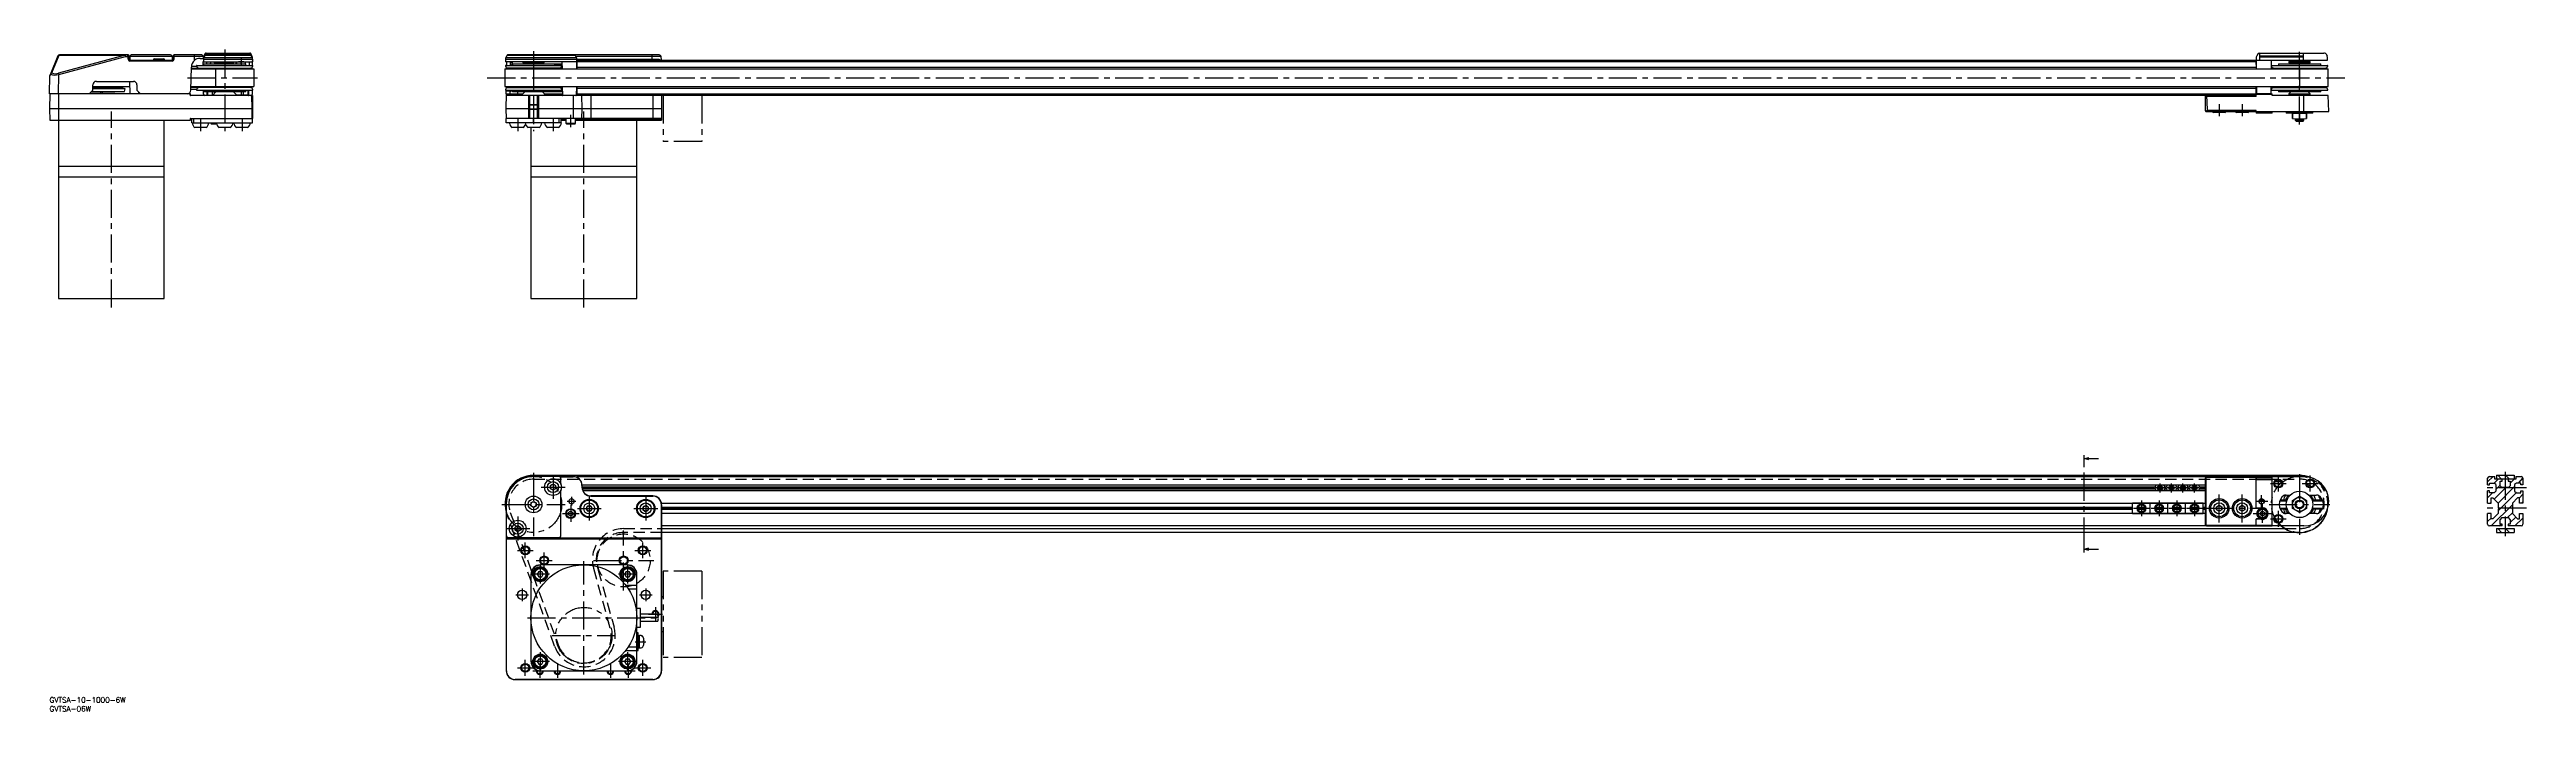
# Model space of a CAD drawing. Extents: x 0 to 1403, y -8 to 367.
import ezdxf

# ---------------------------------------------------------------- set-up
doc = ezdxf.new("R2010")
doc.units = 0
doc.header["$LTSCALE"] = 0.5
for name, pattern in [('CENTER', [50.8, 31.75, -6.35, 6.35, -6.35]), ('DASHED', [19.05, 12.7, -6.35]), ('PHANTOM', [63.5, 31.75, -6.35, 6.35, -6.35, 6.35, -6.35])]:
    doc.linetypes.add(name, pattern=pattern)
for name, color, linetype in [('MSM_CENTER', 1, 'CENTER'), ('MSM_CONTINUOUS', 7, 'CONTINUOUS'), ('MSM_DASHED', 4, 'DASHED'), ('MSM_IMAGINARY', 6, 'PHANTOM'), ('MSM_NARROW', 5, 'CONTINUOUS'), ('MSM_PART_NUMBER', 7, 'CONTINUOUS')]:
    doc.layers.add(name, color=color, linetype=linetype)
doc.styles.get("Standard").update_dxf_attribs({"font": 'txt.shx', "height": 3, "bigfont": 'bigfont.shx'})

# ---------------------------------------------------------------- blocks, each defined once
blk = doc.blocks.new('*U3')
at = {"layer": 'MSM_PART_NUMBER'}
blk.add_text('GVTSA-10-1000-6W', height=3, dxfattribs=at).set_placement((0, -3))
blk = doc.blocks.new('*U4')
at = {"layer": 'MSM_PART_NUMBER'}
blk.add_text('GVTSA-06W', height=3, dxfattribs=at).set_placement((0, -8))

msp = doc.modelspace()

# ---------------------------------------------------------------- linework, layer by layer
at = {"layer": 'MSM_CENTER'}
for p, q in [((99.2, 366.7), (99.2, 320.5)), ((274.1, 365.7), (274.1, 320.5)), ((1274.1, 324.2), (1274.1, 366.7)), ((78.2, 350.7), (117.7, 350.7)), ((108.5, 362), (108.5, 357.6)), ((247.9, 350.7), (1299.8, 350.7)), ((35, 220.7), (35, 331.7)), ((85.5, 327.2), (85.5, 320.5)), ((109, 327.2), (109, 320.5)), ((265.1, 327.2), (265.1, 320.5)), ((285.1, 327.2), (285.1, 320.5)), ((295.1, 322.7), (295.1, 329.7)), ((302.6, 220.7), (302.6, 331.7)), ((1228.6, 335.7), (1228.6, 329)), ((1241.6, 335.7), (1241.6, 329)), ((274.1, 127.1), (274.1, 91.3)), ((1152.2, 85.9), (1152.2, 133.1)), ((1274.1, 126.4), (1274.1, 92)), ((1390.6, 127.7), (1390.6, 91.3)), ((278.4, 119), (291.9, 119)), ((285.1, 125.8), (285.1, 112.3)), ((295.6, 113.5), (295.6, 108.5)), ((305.6, 113.6), (305.6, 100.1)), ((337.6, 113.6), (337.6, 100.1)), ((1197.6, 118.5), (1192.6, 118.5)), ((1195.1, 116), (1195.1, 121)), ((1204.1, 118.5), (1199.1, 118.5)), ((1201.6, 116), (1201.6, 121)), ((1210.6, 118.5), (1205.6, 118.5)), ((1208.1, 116), (1208.1, 121)), ((1217.1, 118.5), (1212.1, 118.5)), ((1214.6, 116), (1214.6, 121)), ((1228.6, 99), (1228.6, 115)), ((1241.6, 99), (1241.6, 115)), ((1252.6, 107.5), (1252.6, 114.5)), ((1257.6, 121), (1266.6, 121)), ((1262.1, 116.5), (1262.1, 125.5)), ((1275.6, 121), (1284.6, 121)), ((1280.1, 116.5), (1280.1, 125.5)), ((1402.6, 118.5), (1378.6, 118.5)), ((256.2, 109.2), (292, 109.2)), ((265.1, 102.3), (265.1, 88.8)), ((290.4, 104), (299.9, 104)), ((293.1, 111), (298.1, 111)), ((295.1, 108.8), (295.1, 99.3)), ((298.9, 106.9), (312.4, 106.9)), ((330.9, 106.9), (344.4, 106.9)), ((1180.1, 107), (1189.1, 107)), ((1184.6, 111.5), (1184.6, 102.5)), ((1190.1, 107), (1199.1, 107)), ((1194.6, 111.5), (1194.6, 102.5)), ((1200.1, 107), (1209.1, 107)), ((1204.6, 111.5), (1204.6, 102.5)), ((1210.1, 107), (1219.1, 107)), ((1214.6, 111.5), (1214.6, 102.5)), ((1220.6, 107), (1249.6, 107)), ((1247.9, 104), (1258.4, 104)), ((1249.1, 111), (1256.1, 111)), ((1253.1, 98.7), (1253.1, 109.3)), ((1256.9, 109.2), (1291.3, 109.2)), ((1257.6, 101), (1266.6, 101)), ((1262.1, 96.5), (1262.1, 105.5)), ((1402.6, 107), (1378.6, 107)), ((258.4, 95.5), (271.9, 95.5)), ((269.4, 78.7), (269.4, 87.7)), ((325.1, 60.5), (325.1, 94.5)), ((335.9, 78.7), (335.9, 87.7)), ((264.9, 83.2), (273.9, 83.2)), ((275.6, 77.5), (284.6, 77.5)), ((277.9, 75), (277.9, 64.5)), ((280.1, 73), (280.1, 82)), ((302.6, 13), (302.6, 77)), ((308.1, 77.5), (342.1, 77.5)), ((327.3, 75), (327.3, 64.5)), ((331.4, 83.2), (340.4, 83.2)), ((264, 58), (271.2, 58)), ((267.6, 61.6), (267.6, 54.4)), ((283.1, 69.7), (272.6, 69.7)), ((332.6, 69.7), (322.1, 69.7)), ((334, 58), (341.2, 58)), ((337.6, 61.6), (337.6, 54.4)), ((270.6, 45), (346.6, 45)), ((339.1, 47), (347.1, 47)), ((343.1, 51), (343.1, 43)), ((284.7, 35), (320.5, 35)), ((331.6, 31.5), (337.7, 31.5)), ((264.9, 16.7), (273.9, 16.7)), ((269.4, 12.2), (269.4, 21.2)), ((283.1, 20.2), (272.6, 20.2)), ((273.6, 15), (281.6, 15)), ((277.6, 19), (277.6, 11)), ((277.9, 25.5), (277.9, 15)), ((283.6, 15), (291.6, 15)), ((287.6, 19), (287.6, 11)), ((313.6, 15), (321.6, 15)), ((317.6, 19), (317.6, 11)), ((332.6, 20.2), (322.1, 20.2)), ((323.6, 15), (331.6, 15)), ((327.3, 25.5), (327.3, 15)), ((327.6, 19), (327.6, 11)), ((331.4, 16.7), (340.4, 16.7)), ((335.9, 12.2), (335.9, 21.2))]:
    msp.add_line(p, q, dxfattribs=at)
at = {"layer": 'MSM_CONTINUOUS'}
for p, q in [((88.7, 364.7), (113.5, 364.7)), ((89.1, 363.7), (89.1, 364.7)), ((112.9, 364.7), (112.9, 363.7)), ((1251.6, 364.7), (1250.7, 364.5)), ((1251.6, 363.2), (1251.6, 364.7)), ((1251.6, 364.7), (1287.9, 364.7)), ((1276.1, 364.7), (1276.1, 360.7)), ((0, 341.7), (0.2, 351.9)), ((0.6, 352.7), (0.2, 351.9)), ((0.2, 351.9), (0.3, 352.3)), ((4.7, 363.1), (0.3, 352.3)), ((1.3, 353.5), (5.4, 363.6)), ((42.9, 363.6), (5, 353.4)), ((5, 353.4), (5.2, 352.5)), ((5, 341.7), (5.2, 352.5)), ((5.2, 352.5), (43.1, 362.7)), ((5.4, 363.6), (42.9, 363.6)), ((44.5, 363.7), (5.7, 363.7)), ((43.1, 363.7), (43.1, 362.7)), ((43.1, 362.7), (45, 362.7)), ((44.5, 361.2), (44.4, 363.7)), ((44.5, 361.2), (45, 361.2)), ((45, 361.2), (45, 363.2)), ((45.5, 362.7), (45.5, 360.7)), ((69.5, 362.7), (45.5, 362.7)), ((45.5, 360.7), (69.5, 360.7)), ((45.5, 360.7), (45.5, 360.2)), ((69.5, 360.2), (45.5, 360.2)), ((68.5, 363.7), (46.5, 363.7)), ((59, 361.2), (59, 361.3)), ((59.2, 361.5), (64.8, 361.5)), ((61.4, 360.2), (61.4, 360.2)), ((62.6, 360.2), (62.6, 360.2)), ((65, 361.2), (65, 361.3)), ((69.5, 362.7), (69.5, 360.7)), ((69.5, 360.7), (69.5, 360.2)), ((70, 361.2), (70, 363.2)), ((87, 362.7), (70, 362.7)), ((70.5, 361.2), (70, 361.2)), ((86, 363.7), (70.5, 363.7)), ((70.5, 361.2), (70.6, 363.7)), ((80, 343.7), (80.3, 356.8)), ((80.2, 355.7), (115.7, 355.7)), ((83.3, 357.2), (80.3, 357.2)), ((80.3, 356.2), (114.7, 356.2)), ((82, 360.5), (82, 363.7)), ((82.5, 355.7), (82.5, 356.2)), ((83.5, 357.7), (115, 357.7)), ((83.7, 356.2), (83.7, 355.7)), ((84.8, 356.2), (84.8, 355.7)), ((85.3, 361.7), (87, 361.7)), ((87, 362.7), (87, 361.7)), ((87, 357.7), (87, 359.7)), ((87.4, 362.3), (87.1, 362.3)), ((87.1, 361.3), (114.9, 361.3)), ((87.1, 361.3), (87.1, 359.7)), ((87.1, 359.7), (114.9, 359.7)), ((87.2, 358.7), (111.2, 358.7)), ((87.2, 358.7), (87.2, 357.7)), ((87.2, 356.2), (87.2, 355.7)), ((88.1, 364.5), (87.4, 363.2)), ((88.1, 363.5), (87.4, 362.2)), ((88, 363.2), (87.4, 363.2)), ((87.4, 362.2), (114.6, 362.2)), ((113.9, 364.5), (88.1, 364.5)), ((88.1, 363.5), (113.9, 363.5)), ((113.5, 363.7), (88.5, 363.7)), ((91.4, 359.5), (89, 359.5)), ((89, 358.7), (89, 359.5)), ((89.5, 359.7), (89.5, 359.5)), ((90.8, 356.2), (90.8, 355.7)), ((93.2, 359.7), (93.2, 359.2)), ((93.2, 359.2), (104.2, 359.2)), ((94, 358.7), (94, 359.2)), ((94, 355.7), (94, 345.7)), ((94.1, 358.7), (94.1, 359.2)), ((95.2, 359.1), (95.2, 358.8)), ((96.2, 359.1), (95.2, 359.1)), ((96.2, 359.2), (96.2, 359.1)), ((103.2, 359.1), (97.5, 359.1)), ((102.2, 359.1), (102.2, 359.2)), ((103.7, 359.7), (103.7, 359.2)), ((104.1, 359.7), (104.1, 359.2)), ((104.2, 359.1), (104.2, 359.2)), ((110.4, 359.6), (105.7, 359.6)), ((105.7, 358.7), (105.7, 359.6)), ((105.8, 359.6), (105.8, 358.7)), ((106.2, 355.7), (106.2, 356.2)), ((106.8, 359.7), (106.8, 359.6)), ((107, 359.7), (107, 359.6)), ((107, 359.7), (107, 359.7)), ((110, 359.7), (107, 359.7)), ((108.5, 358.7), (108.5, 359.6)), ((110, 359.6), (110, 359.7)), ((110, 359.7), (110, 359.7)), ((110, 355.7), (110, 356.2)), ((110.2, 359.6), (110.2, 359.7)), ((113, 359.5), (110.6, 359.5)), ((111.2, 357.7), (111.2, 358.7)), ((112.5, 359.7), (112.5, 359.5)), ((112.9, 355.7), (112.9, 356.2)), ((113, 359.5), (113, 357.7)), ((114.6, 363.2), (113.9, 364.5)), ((113.9, 363.5), (114.6, 362.2)), ((114.6, 363.2), (114, 363.2)), ((114.4, 355.7), (114.4, 356.2)), ((114.9, 362.3), (114.6, 362.3)), ((114.7, 355.7), (114.7, 356.2)), ((114.7, 355.7), (114.7, 356.2)), ((114.8, 356.7), (115, 356.7)), ((114.9, 360.7), (114.9, 362.3)), ((114.9, 361.3), (114.9, 359.7)), ((114.9, 360.7), (114.9, 360.7)), ((115, 357.7), (115, 359.7)), ((115, 356.7), (115, 357)), ((115.7, 355.7), (115.7, 345.7)), ((257.9, 355.7), (257.9, 345.7)), ((257.9, 355.7), (1290.3, 355.7)), ((258.2, 361.3), (258.2, 359.7)), ((258.2, 361.3), (298.6, 361.3)), ((1249.6, 359.7), (258.2, 359.7)), ((258.3, 357.7), (289.9, 357.7)), ((258.5, 362.2), (259.2, 363.5)), ((258.5, 362.2), (298.3, 362.2)), ((258.6, 356.2), (258.6, 355.7)), ((290.2, 356.2), (258.6, 356.2)), ((258.9, 357.7), (258.9, 359.7)), ((258.9, 356.2), (258.9, 356.4)), ((259.2, 363.5), (297.6, 363.5)), ((345.2, 363.7), (259.6, 363.7)), ((259.7, 356.2), (259.7, 355.7)), ((260.9, 359.7), (260.9, 357.7)), ((261.9, 358.2), (260.9, 357.7)), ((261.9, 359.7), (261.9, 358.2)), ((261.9, 359.7), (261.9, 358.2)), ((262.1, 358.2), (261.9, 358.2)), ((262.1, 358.7), (262.1, 357.7)), ((262.1, 358.7), (290.1, 358.7)), ((262.1, 356.2), (262.1, 355.7)), ((265.7, 356.2), (265.7, 355.7)), ((268.1, 359.7), (268.1, 359.2)), ((268.1, 359.2), (280.1, 359.2)), ((270.1, 359.7), (270.1, 359.2)), ((270.1, 359.1), (270.1, 358.7)), ((273.5, 359.1), (270.1, 359.1)), ((271.1, 359.2), (271.1, 359.1)), ((274.1, 355.7), (274.1, 345.7)), ((278.1, 359.1), (274.5, 359.1)), ((277.1, 359.1), (277.1, 359.2)), ((277.5, 359.7), (277.5, 359.2)), ((278.1, 358.7), (278.1, 359.1)), ((280.1, 359.2), (280.1, 359.7)), ((281.1, 355.7), (281.1, 356.2)), ((284.9, 355.7), (284.9, 356.2)), ((286.1, 357.7), (286.1, 358.7)), ((290.1, 358.4), (286.1, 358.4)), ((290.1, 358.2), (286.1, 358.2)), ((287.8, 355.7), (287.8, 356.2)), ((289.3, 355.7), (289.3, 356.2)), ((289.6, 355.7), (289.6, 356.2)), ((289.9, 356.9), (290.2, 356.9)), ((290.1, 359.5), (290.2, 355.7)), ((297.6, 363.5), (298.3, 362.2)), ((346.2, 362.7), (298, 362.7)), ((298.6, 359.7), (298.5, 355.7)), ((298.6, 359.7), (298.6, 361.3)), ((298.6, 361.2), (345, 361.2)), ((298.6, 360.7), (1290, 360.7)), ((298.6, 355.7), (298.6, 360.7)), ((298.6, 356.7), (1249.6, 356.7)), ((341.3, 361.2), (341.2, 363.7)), ((343.3, 361.2), (344.1, 360.7)), ((345, 361.2), (346.1, 360.7)), ((346.2, 362.7), (346.3, 360.7)), ((1249.9, 363.2), (1249.6, 362.3)), ((1249.6, 362.3), (1249.6, 362.3)), ((1249.6, 362.3), (1249.6, 360.7)), ((1249.6, 360.7), (1249.6, 360.7)), ((1249.6, 360.7), (1249.6, 360.7)), ((1249.6, 360.7), (1249.6, 355.7)), ((1258.1, 360.5), (1249.6, 360.5)), ((1249.7, 355.7), (1249.6, 360.5)), ((1250.6, 364.5), (1249.9, 363.2)), ((1249.9, 363.2), (1249.9, 363.2)), ((1250.1, 360.7), (1250.1, 360.5)), ((1276.1, 364.5), (1250.6, 364.5)), ((1251.6, 363.2), (1276.1, 363.2)), ((1251.6, 360.7), (1251.6, 363.2)), ((1276.1, 362.3), (1251.6, 362.3)), ((1257.6, 360.7), (1257.6, 360.5)), ((1258.1, 360.5), (1258, 355.7)), ((1258.3, 357.7), (1289.9, 357.7)), ((1258.6, 356.2), (1258.6, 355.7)), ((1258.6, 356.2), (1289.6, 356.2)), ((1259.2, 356.2), (1259.2, 355.7)), ((1261.2, 356.2), (1261.2, 355.7)), ((1262.1, 358.7), (1262.1, 357.7)), ((1262.1, 358.7), (1286.1, 358.7)), ((1264.4, 356.2), (1264.4, 355.7)), ((1268.1, 360), (1268.1, 359.2)), ((1268.1, 360), (1280.1, 360)), ((1268.1, 359.2), (1280.1, 359.2)), ((1268.5, 356.2), (1268.5, 355.7)), ((1269.1, 358.9), (1269.1, 358.8)), ((1270.1, 360.7), (1270.1, 360)), ((1270.1, 359.1), (1270.1, 358.7)), ((1274.7, 359.1), (1270.1, 359.1)), ((1274.1, 355.7), (1274.1, 345.7)), ((1278.1, 359.1), (1275.8, 359.1)), ((1278.1, 360), (1278.1, 360.7)), ((1278.1, 358.7), (1278.1, 359.1)), ((1279.7, 355.7), (1279.7, 356.2)), ((1280.1, 359.2), (1280.1, 360)), ((1283.8, 355.7), (1283.8, 356.2)), ((1286.1, 357.7), (1286.1, 358.7)), ((1287, 355.7), (1287, 356.2)), ((1289, 364.5), (1288.8, 364.5)), ((1289, 364.5), (1289.7, 363.2)), ((1289, 355.7), (1289, 356.2)), ((1289.6, 355.7), (1289.6, 356.2)), ((1290, 362.2), (1289.7, 363.2)), ((1290, 360.7), (1290, 362.2)), ((1290.3, 345.7), (1290.3, 355.7)), ((0.1, 341.7), (0, 333.2)), ((79.7, 341.7), (0, 341.7)), ((5, 341.7), (5, 326.7)), ((22.5, 341.7), (24.5, 343.7)), ((23.5, 342.7), (36.9, 342.7)), ((23.8, 343), (42.5, 343)), ((24.5, 343.7), (24.5, 346.7)), ((24.5, 345.7), (45.4, 345.7)), ((40.4, 345.2), (24.5, 345.2)), ((41.4, 344.9), (24.5, 344.9)), ((42.9, 344.5), (24.5, 344.5)), ((26.5, 348.7), (47.5, 348.7)), ((29, 341.7), (29, 342.7)), ((29.9, 341.7), (29.9, 342.7)), ((32.7, 345.2), (32.7, 345.7)), ((36.4, 345.2), (36.4, 345.7)), ((36.9, 342.7), (36.9, 343)), ((39, 345.2), (39, 345.7)), ((40.3, 345.2), (40.3, 345.7)), ((42.9, 344.5), (40.4, 345.2)), ((42.5, 343), (42.9, 344.5)), ((45.3, 348.7), (45.4, 341.7)), ((49.5, 346.7), (49.5, 343.7)), ((49.5, 343.7), (51.5, 341.7)), ((50.6, 341.7), (50.6, 342.6)), ((79.7, 340.9), (79.7, 341.7)), ((79.7, 340.9), (79.9, 340.9)), ((79.9, 340.9), (79.9, 341.5)), ((80, 344.2), (83.3, 344.2)), ((114.9, 340.7), (80, 340.7)), ((80.1, 345.7), (115.7, 345.7)), ((114.7, 345.2), (80.1, 345.2)), ((83.4, 343.7), (115, 343.7)), ((83.7, 345.7), (83.7, 345.2)), ((83.7, 345.7), (83.7, 345.2)), ((84.5, 345.2), (84.5, 345.2)), ((84.8, 345.7), (84.8, 345.2)), ((87, 343.7), (87, 341.7)), ((87.2, 345.7), (87.2, 345.2)), ((87.2, 343.7), (87.2, 342.7)), ((111.2, 342.7), (87.2, 342.7)), ((87.2, 341.1), (87.2, 340.7)), ((89.3, 340.9), (89.3, 342.7)), ((89.3, 340.9), (92.4, 340.9)), ((89.5, 342.7), (89.5, 340.7)), ((90.8, 345.7), (90.8, 345.2)), ((94.2, 342.7), (92.2, 340.7)), ((92.3, 340.9), (92.3, 342.7)), ((93.4, 341.9), (93.4, 342.7)), ((99.5, 325.2), (99.5, 340.7)), ((106.2, 340.7), (104.2, 342.7)), ((112.7, 340.9), (106, 340.9)), ((106.2, 345.2), (106.2, 345.7)), ((108.6, 342.7), (108.6, 340.9)), ((109.7, 342.7), (109.7, 340.7)), ((110, 345.2), (110, 345.7)), ((111.2, 342.7), (111.2, 343.7)), ((112.5, 340.7), (112.5, 343.7)), ((112.7, 343.7), (112.7, 340.9)), ((112.9, 345.2), (112.9, 345.7)), ((114.4, 345.2), (114.4, 345.7)), ((114.8, 333.2), (114.6, 340.7)), ((114.7, 345.2), (114.7, 345.7)), ((114.7, 345.2), (114.7, 345.7)), ((114.7, 340.7), (114.8, 333.2)), ((115, 344.7), (114.8, 344.7)), ((114.8, 340.7), (114.8, 341.1)), ((114.9, 340.7), (115, 333.2)), ((115, 344.4), (115, 344.7)), ((115, 341.7), (115, 343.7)), ((257.9, 345.7), (1290.3, 345.7)), ((258.3, 343.7), (289.9, 343.7)), ((258.6, 345.7), (258.6, 345.2)), ((258.6, 345.2), (290.4, 345.2)), ((258.6, 341.7), (258.6, 343.7)), ((260.6, 343.2), (258.6, 343.2)), ((258.6, 333.2), (258.7, 341.7)), ((258.6, 341.7), (268.1, 341.7)), ((258.7, 344.9), (258.7, 345.2)), ((258.7, 341.7), (258.9, 341.5)), ((258.7, 340.9), (258.9, 340.9)), ((1249.6, 340.7), (258.7, 340.7)), ((258.9, 340.9), (258.9, 341.5)), ((258.9, 341.5), (267.9, 341.5)), ((258.9, 340.9), (267.3, 340.9)), ((259.7, 345.7), (259.7, 345.2)), ((260.6, 343.7), (260.6, 341.7)), ((261.9, 343.2), (261.6, 343.2)), ((262.1, 345.7), (262.1, 345.2)), ((262.1, 343.7), (262.1, 342.7)), ((286.1, 342.7), (262.1, 342.7)), ((265, 342.7), (265, 341.7)), ((265.7, 345.7), (265.7, 345.2)), ((269.1, 342.7), (267.1, 340.7)), ((271.4, 327.7), (271.4, 340.7)), ((271.6, 327.7), (271.6, 340.7)), ((271.8, 340.7), (271.8, 327.7)), ((276.4, 327.7), (276.4, 340.7)), ((276.6, 340.7), (276.6, 327.7)), ((276.8, 340.7), (276.8, 327.7)), ((281.1, 340.7), (279.1, 342.7)), ((280.1, 341.7), (290.4, 341.7)), ((280.3, 341.5), (290.4, 341.5)), ((280.9, 340.9), (290.4, 340.9)), ((281.1, 345.2), (281.1, 345.7)), ((284.9, 345.2), (284.9, 345.7)), ((286.1, 342.7), (286.1, 343.7)), ((286.1, 343), (290.4, 343)), ((287.8, 345.2), (287.8, 345.7)), ((289.3, 345.2), (289.3, 345.7)), ((289.6, 345.2), (289.6, 345.7)), ((290.4, 344.5), (289.9, 344.5)), ((290.3, 345.7), (290.4, 340.9)), ((296.6, 340.7), (296.6, 327.7)), ((298.4, 345.7), (298.3, 340.9)), ((298.3, 341.7), (1258.6, 341.7)), ((298.6, 345.7), (298.6, 340.7)), ((1249.6, 344.7), (298.6, 344.7)), ((301.6, 333.2), (301.5, 340.7)), ((306.6, 340.7), (306.6, 327.7)), ((341.6, 340.7), (341.6, 327.7)), ((346.5, 340.7), (346.6, 333.2)), ((1220.7, 340.2), (1220.6, 332.2)), ((1221, 340.7), (1220.7, 340.2)), ((1221, 340.7), (1221.5, 340.2)), ((1249.6, 340.2), (1221.5, 340.2)), ((1249.6, 340.7), (1249.6, 345.7)), ((1249.6, 340.2), (1249.6, 341.2)), ((1258.6, 341.2), (1249.6, 341.2)), ((1249.9, 341.9), (1249.9, 345.7)), ((1249.9, 341.9), (1257.8, 341.9)), ((1257.8, 345.7), (1257.8, 341.9)), ((1258.3, 343.7), (1289.9, 343.7)), ((1258.6, 345.7), (1258.6, 345.2)), ((1258.6, 345.2), (1289.6, 345.2)), ((1258.6, 340.7), (1258.6, 341.7)), ((1290.4, 340.7), (1258.6, 340.7)), ((1259.2, 345.7), (1259.2, 345.2)), ((1261.2, 345.7), (1261.2, 345.2)), ((1262.1, 343.7), (1262.1, 342.7)), ((1286.1, 342.7), (1262.1, 342.7)), ((1264.4, 345.7), (1264.4, 345.2)), ((1269.1, 342.7), (1268.1, 341.7)), ((1268.1, 341.7), (1268.1, 340.7)), ((1268.1, 341.7), (1280.1, 341.7)), ((1268.5, 345.7), (1268.5, 345.2)), ((1276.6, 331.7), (1276.6, 340.7)), ((1280.1, 341.7), (1279.1, 342.7)), ((1279.7, 345.2), (1279.7, 345.7)), ((1280.1, 340.7), (1280.1, 341.7)), ((1283.8, 345.2), (1283.8, 345.7)), ((1286.1, 342.7), (1286.1, 343.7)), ((1287, 345.2), (1287, 345.7)), ((1289, 345.2), (1289, 345.7)), ((1289.6, 345.2), (1289.6, 345.7)), ((1290.6, 331.7), (1290.4, 340.7)), ((114.8, 333.2), (0, 333.2)), ((0, 333.2), (0.1, 326.7)), ((0.1, 326.7), (79.7, 326.7)), ((5, 326.7), (5, 225.7)), ((65, 225.7), (65, 326.7)), ((79.7, 327.5), (79.7, 326.7)), ((79.7, 327.5), (79.9, 327.5)), ((79.9, 326.9), (79.9, 327.5)), ((80, 327.7), (115, 327.7)), ((80.5, 325.2), (80.5, 327.7)), ((80.5, 325.2), (115, 325.2)), ((81.5, 327.7), (81.5, 325.2)), ((91.3, 325.2), (91.3, 325)), ((91.3, 325), (91.6, 324.7)), ((91.3, 325), (94.5, 325)), ((91.6, 324.7), (94.6, 324.7)), ((114.7, 327.7), (114.8, 333.2)), ((114.8, 333.2), (114.7, 327.7)), ((115, 333.2), (114.8, 333.2)), ((115, 333.2), (114.9, 327.7)), ((115, 332.5), (115, 332.2)), ((115, 331.7), (115, 332.2)), ((115, 331.7), (115, 331.2)), ((115, 325.2), (115, 327.7)), ((271.6, 333.2), (258.6, 333.2)), ((258.7, 327.7), (258.6, 333.2)), ((258.6, 325.2), (258.6, 327.7)), ((346.5, 327.7), (258.6, 327.7)), ((289.9, 325.2), (258.6, 325.2)), ((276.6, 335.4), (271.6, 335.4)), ((271.6, 333), (276.6, 333)), ((276.4, 335.2), (271.8, 335.2)), ((271.8, 333.2), (276.4, 333.2)), ((274.1, 325.2), (274.1, 327.7)), ((346.6, 333.2), (276.6, 333.2)), ((288.6, 325.2), (288.6, 327.7)), ((289.6, 327.7), (289.6, 325.2)), ((289.6, 327.5), (292.4, 327.5)), ((292.4, 326.9), (289.6, 326.9)), ((289.6, 326.7), (292.4, 326.7)), ((292.4, 327.7), (292.4, 325)), ((292.4, 325), (292.7, 324.7)), ((292.4, 325), (297.9, 325)), ((292.7, 324.7), (297.6, 324.7)), ((297.6, 324.7), (297.9, 325)), ((297.9, 325), (297.9, 327.7)), ((297.9, 327.5), (346.3, 327.5)), ((346.3, 326.9), (297.9, 326.9)), ((297.9, 326.7), (346.5, 326.7)), ((301.5, 327.7), (301.6, 333.2)), ((332.6, 225.7), (332.6, 326.7)), ((346.3, 327.5), (346.3, 326.9)), ((346.3, 327.5), (346.5, 327.5)), ((346.3, 326.9), (346.5, 326.7)), ((346.6, 333.2), (346.5, 326.7)), ((1220.6, 332.2), (1221, 331.7)), ((1221.9, 332.2), (1221, 331.7)), ((1221.1, 331.7), (1290.6, 331.7)), ((1249.6, 332.2), (1221.9, 332.2)), ((1231.7, 331), (1225.5, 331)), ((1244.7, 331), (1238.5, 331)), ((1249.6, 331.7), (1249.6, 332.2)), ((1249.6, 331.7), (1249.6, 330.7)), ((1249.6, 331.2), (1258.6, 331.2)), ((1258.6, 330.7), (1249.6, 330.7)), ((1258.6, 330.7), (1258.6, 331.7)), ((1266.6, 331.7), (1266.6, 330.7)), ((1281.6, 330.7), (1266.6, 330.7)), ((1270.1, 330.5), (1272.1, 330.7)), ((1270.1, 330.5), (1270.1, 327.7)), ((1270.1, 327.7), (1270.1, 330.5)), ((1270.1, 327.7), (1272.1, 327.5)), ((1270.1, 327.7), (1270.1, 327.7)), ((1271.6, 327.5), (1271.6, 326.7)), ((1271.6, 326.7), (1272.1, 326.2)), ((1271.6, 326.7), (1276.6, 326.7)), ((1272.1, 330.7), (1274.1, 330.5)), ((1272.1, 327.5), (1274.1, 327.7)), ((1272.1, 327.5), (1276.1, 327.5)), ((1272.1, 326.2), (1276.1, 326.2)), ((1274.1, 330.5), (1276.1, 330.7)), ((1274.1, 327.7), (1274.1, 330.5)), ((1274.1, 330.5), (1274.1, 327.7)), ((1274.1, 330.5), (1274.1, 330.5)), ((1274.1, 327.7), (1274.1, 327.7)), ((1274.1, 327.7), (1276.1, 327.5)), ((1276.1, 330.7), (1278.1, 330.5)), ((1276.1, 327.5), (1278.1, 327.7)), ((1276.1, 326.2), (1276.6, 326.7)), ((1276.6, 326.7), (1276.6, 327.5)), ((1278.1, 327.7), (1278.1, 330.5)), ((1278.1, 330.5), (1278.1, 327.7)), ((1278.1, 327.7), (1278.1, 327.7)), ((1281.6, 330.7), (1281.6, 331.7)), ((88.6, 322.5), (82.4, 322.5)), ((102.3, 322.5), (96.1, 322.5)), ((112.1, 322.5), (105.9, 322.5)), ((268.2, 322.5), (262, 322.5)), ((277.2, 322.5), (271, 322.5)), ((272.6, 322.5), (272.6, 225.7)), ((288.2, 322.5), (282, 322.5)), ((5, 300.7), (65, 300.7)), ((272.6, 300.7), (332.6, 300.7)), ((65, 294.4), (5, 294.4)), ((332.6, 294.4), (272.6, 294.4)), ((5, 225.7), (65, 225.7)), ((272.6, 225.7), (332.6, 225.7)), ((1152.2, 133.1), (1152.2, 137.1)), ((1152.2, 135.1), (1154.7, 135.8)), ((1152.2, 135.1), (1160.2, 135.1)), ((1154.7, 134.4), (1152.2, 135.1)), ((274.1, 125.7), (1274.1, 125.7)), ((296.6, 125), (274.1, 125)), ((283.6, 119.9), (285.1, 120.7)), ((283.6, 118.1), (283.6, 119.9)), ((285.1, 117.3), (283.6, 118.1)), ((285.1, 120.7), (286.6, 119.9)), ((286.6, 118.1), (285.1, 117.3)), ((286.6, 119.9), (286.6, 118.1)), ((289, 124.9), (296.6, 124.9)), ((289.6, 120.5), (289.6, 124)), ((289.6, 91.5), (289.6, 117.5)), ((296.6, 125), (296.6, 124.9)), ((298.6, 125), (1276.6, 125)), ((298.6, 125), (298.6, 124.6)), ((301.5, 120), (301.5, 119)), ((301.5, 120), (301.6, 120)), ((301.5, 119), (301.6, 119)), ((301.6, 120.2), (1220.6, 120.2)), ((301.6, 119), (301.6, 120)), ((1192.2, 119), (301.6, 119)), ((1191.9, 118.5), (301.6, 118.5)), ((301.7, 118), (1192.2, 118)), ((1220.6, 116.8), (302.1, 116.8)), ((306.6, 114), (306.6, 113.9)), ((341.6, 114), (306.6, 114)), ((306.6, 113.9), (341.6, 113.9)), ((341.6, 114), (341.6, 113.9)), ((1192.9, 120.2), (1191.9, 118.5)), ((1191.9, 118.5), (1192.9, 116.8)), ((1194.2, 118.5), (1194.6, 119.2)), ((1194.7, 117.7), (1194.2, 118.5)), ((1194.6, 119.2), (1195.5, 119.3)), ((1195.6, 117.8), (1194.7, 117.7)), ((1195.5, 119.3), (1196, 118.5)), ((1196, 118.5), (1195.6, 117.8)), ((1198.3, 118.5), (1197.3, 120.2)), ((1197.3, 116.8), (1198.3, 118.5)), ((1198.7, 119), (1198, 119)), ((1198, 118), (1198.7, 118)), ((1198.4, 118.5), (1198.3, 118.5)), ((1199.4, 120.2), (1198.4, 118.5)), ((1198.4, 118.5), (1199.4, 116.8)), ((1202.8, 118.5), (1200.4, 118.5)), ((1202.7, 119), (1200.5, 119)), ((1200.5, 118), (1202.7, 118)), ((1204.8, 118.5), (1203.8, 120.2)), ((1203.8, 116.8), (1204.8, 118.5)), ((1205.2, 119), (1204.5, 119)), ((1204.5, 118), (1205.2, 118)), ((1204.9, 118.5), (1204.8, 118.5)), ((1205.9, 120.2), (1204.9, 118.5)), ((1204.9, 118.5), (1205.9, 116.8)), ((1209.3, 118.5), (1206.9, 118.5)), ((1209.2, 119), (1207, 119)), ((1207, 118), (1209.2, 118)), ((1211.3, 118.5), (1210.3, 120.2)), ((1210.3, 116.8), (1211.3, 118.5)), ((1211.7, 119), (1211, 119)), ((1211, 118), (1211.7, 118)), ((1211.4, 118.5), (1211.3, 118.5)), ((1212.4, 120.2), (1211.4, 118.5)), ((1211.4, 118.5), (1212.4, 116.8)), ((1213.7, 118.5), (1214.1, 119.2)), ((1214.2, 117.7), (1213.7, 118.5)), ((1214.1, 119.2), (1215, 119.3)), ((1215.1, 117.8), (1214.2, 117.7)), ((1215, 119.3), (1215.5, 118.5)), ((1215.5, 118.5), (1215.1, 117.8)), ((1217.8, 118.5), (1216.8, 120.2)), ((1216.8, 116.8), (1217.8, 118.5)), ((1220.6, 119), (1217.5, 119)), ((1217.5, 118), (1220.6, 118)), ((1220.6, 118.5), (1217.8, 118.5)), ((1220.6, 123.7), (1220.6, 98.3)), ((1221.1, 124.5), (1221, 124.6)), ((1221.1, 124.5), (1221.1, 97.5)), ((1249.6, 124.5), (1221.1, 124.5)), ((1249.6, 125), (1221.9, 125)), ((1249.6, 125), (1249.6, 125)), ((1249.6, 125), (1249.6, 125)), ((1249.6, 125), (1258.6, 125)), ((1249.6, 107.1), (1249.6, 124.5)), ((1249.6, 124.5), (1249.6, 123.7)), ((1258.6, 124.5), (1249.6, 124.5)), ((1249.6, 123.7), (1258.6, 123.7)), ((1249.6, 107.2), (1249.6, 123.2)), ((1258.6, 123.2), (1249.6, 123.2)), ((1258.6, 97), (1258.6, 125)), ((1263.9, 122), (1260.3, 122)), ((1263.9, 122), (1260.3, 122)), ((1268.5, 114.2), (1266.9, 114.2)), ((1270.1, 111.5), (1272.1, 112.7)), ((1272.1, 112.7), (1274.1, 113.8)), ((1274.1, 113.8), (1276.1, 112.7)), ((1276.1, 112.7), (1278.1, 111.5)), ((1283.3, 114.2), (1279.7, 114.2)), ((1282.2, 114.2), (1282.6, 113.5)), ((1380.6, 120.2), (1380.6, 124)), ((1380.6, 120.2), (1381.7, 120.2)), ((1380.6, 110), (1380.6, 116.8)), ((1381.7, 116.8), (1380.6, 116.8)), ((1381.6, 125), (1384.6, 125)), ((1381.7, 121.3), (1384.3, 121.3)), ((1381.7, 120.2), (1381.7, 121.3)), ((1381.7, 115.7), (1381.7, 116.8)), ((1384.3, 115.7), (1381.7, 115.7)), ((1382.6, 113), (1383.6, 113)), ((1382.6, 110), (1382.6, 113)), ((1386.6, 110), (1383.6, 113)), ((1385.3, 120.4), (1384.3, 121.3)), ((1384.3, 115.7), (1385.3, 116.7)), ((1384.6, 123.5), (1384.6, 125)), ((1396.6, 123.5), (1384.6, 123.5)), ((1385.3, 120.4), (1385.3, 119)), ((1385.3, 119), (1385.6, 118.5)), ((1385.6, 118.5), (1385.3, 118)), ((1385.3, 118), (1385.3, 116.7)), ((1385.6, 125.7), (1385.6, 123.5)), ((1385.6, 125.7), (1395.6, 125.7)), ((1387.7, 122.4), (1388.9, 122.4)), ((1387.7, 119.8), (1387.7, 122.4)), ((1387.7, 119.8), (1388.7, 118.8)), ((1390.1, 118.8), (1388.7, 118.8)), ((1388.9, 122.4), (1388.9, 123.5)), ((1390.6, 118.5), (1390.1, 118.8)), ((1391.1, 118.8), (1390.6, 118.5)), ((1392.4, 118.8), (1391.1, 118.8)), ((1392.3, 123.5), (1392.3, 122.4)), ((1392.3, 122.4), (1393.4, 122.4)), ((1392.4, 118.8), (1393.4, 119.8)), ((1393.4, 122.4), (1393.4, 119.8)), ((1397.6, 113), (1394.6, 110)), ((1395.6, 125.7), (1395.6, 123.5)), ((1395.9, 119), (1395.6, 118.5)), ((1395.6, 118.5), (1395.9, 118)), ((1396.9, 121.3), (1395.9, 120.4)), ((1395.9, 120.4), (1395.9, 119)), ((1395.9, 118), (1395.9, 116.7)), ((1395.9, 116.7), (1396.9, 115.7)), ((1396.6, 125), (1396.6, 123.5)), ((1396.6, 125), (1399.6, 125)), ((1399.5, 121.3), (1396.9, 121.3)), ((1396.9, 115.7), (1399.5, 115.7)), ((1398.6, 113), (1397.6, 113)), ((1398.6, 110), (1398.6, 113)), ((1399.5, 120.2), (1399.5, 121.3)), ((1400.6, 120.2), (1399.5, 120.2)), ((1399.5, 115.7), (1399.5, 116.8)), ((1399.5, 116.8), (1400.6, 116.8)), ((1400.6, 124), (1400.6, 120.2)), ((1400.6, 116.8), (1400.6, 110)), ((258.6, 109.5), (258.6, 15)), ((272.6, 108.4), (272.7, 110.2)), ((274, 107.5), (272.6, 108.4)), ((272.7, 110.2), (274.2, 110.9)), ((275.5, 108.2), (274, 107.5)), ((274.2, 110.9), (275.6, 110)), ((275.6, 110), (275.5, 108.2)), ((293.9, 104.7), (295.1, 105.4)), ((293.9, 103.3), (293.9, 104.7)), ((295.1, 102.6), (293.9, 103.3)), ((295.1, 105.4), (296.4, 104.7)), ((296.4, 103.3), (295.1, 102.6)), ((296.4, 104.7), (296.4, 103.3)), ((304.6, 108.3), (303.9, 106.7)), ((303.9, 106.7), (304.9, 105.3)), ((306.3, 108.4), (304.6, 108.3)), ((304.9, 105.3), (306.6, 105.5)), ((307.3, 107), (306.3, 108.4)), ((306.6, 105.5), (307.3, 107)), ((336.3, 108), (336, 106.3)), ((336, 106.3), (337.3, 105.2)), ((338, 108.6), (336.3, 108)), ((337.3, 105.2), (338.9, 105.7)), ((339.2, 107.4), (338, 108.6)), ((338.9, 105.7), (339.2, 107.4)), ((346.5, 110), (1220.6, 110)), ((346.5, 109), (346.5, 90)), ((346.6, 109), (346.5, 109)), ((346.6, 15), (346.6, 109)), ((1179.6, 107.5), (346.6, 107.5)), ((1179.6, 107), (346.6, 107)), ((346.6, 106.5), (1179.6, 106.5)), ((1220.6, 104), (346.6, 104)), ((1179.6, 104), (1179.6, 110)), ((1219.6, 109.9), (1179.6, 109.9)), ((1219.6, 109.7), (1179.6, 109.7)), ((1179.6, 104.3), (1219.6, 104.3)), ((1179.6, 104.1), (1219.6, 104.1)), ((1186.7, 107), (1182.5, 107)), ((1186.6, 107.5), (1182.6, 107.5)), ((1182.6, 106.5), (1186.6, 106.5)), ((1189.6, 104), (1189.6, 110)), ((1196.7, 107), (1192.5, 107)), ((1196.6, 107.5), (1192.6, 107.5)), ((1192.6, 106.5), (1196.6, 106.5)), ((1199.6, 104), (1199.6, 110)), ((1206.7, 107), (1202.5, 107)), ((1206.6, 107.5), (1202.6, 107.5)), ((1202.6, 106.5), (1206.6, 106.5)), ((1209.6, 104), (1209.6, 110)), ((1216.7, 107), (1212.5, 107)), ((1216.6, 107.5), (1212.6, 107.5)), ((1212.6, 106.5), (1216.6, 106.5)), ((1219.6, 104), (1219.6, 110)), ((1220.6, 107.5), (1219.6, 107.5)), ((1220.6, 107), (1219.6, 107)), ((1219.6, 106.5), (1220.6, 106.5)), ((1227.1, 107.9), (1228.6, 108.7)), ((1227.1, 106.1), (1227.1, 107.9)), ((1228.6, 105.3), (1227.1, 106.1)), ((1228.6, 108.7), (1230.1, 107.9)), ((1230.1, 106.1), (1228.6, 105.3)), ((1230.1, 107.9), (1230.1, 106.1)), ((1240.1, 107.9), (1241.6, 108.7)), ((1240.1, 106.1), (1240.1, 107.9)), ((1241.6, 105.3), (1240.1, 106.1)), ((1241.6, 108.7), (1243.1, 107.9)), ((1243.1, 106.1), (1241.6, 105.3)), ((1243.1, 107.9), (1243.1, 106.1)), ((1249.6, 107.2), (1252.4, 107.2)), ((1249.6, 97.5), (1249.6, 100.9)), ((1249.6, 97.5), (1249.6, 100.8)), ((1252.4, 100.8), (1249.6, 100.8)), ((1249.8, 107), (1252.6, 107)), ((1251.5, 106.8), (1249.8, 106.8)), ((1249.8, 101.2), (1251.5, 101.2)), ((1252.5, 101), (1249.8, 101)), ((1253.9, 111.7), (1251.3, 111.7)), ((1251.5, 107), (1251.5, 106.8)), ((1251.9, 104.7), (1253.1, 105.4)), ((1251.9, 103.3), (1251.9, 104.7)), ((1253.1, 102.6), (1251.9, 103.3)), ((1252.4, 107.2), (1252.5, 107)), ((1252.4, 100.8), (1252.4, 101)), ((1252.4, 100.8), (1252.5, 101)), ((1252.5, 101), (1252.4, 101)), ((1252.5, 107), (1252.5, 107)), ((1252.6, 107), (1252.5, 107)), ((1253.1, 105.4), (1254.4, 104.7)), ((1254.4, 103.3), (1253.1, 102.6)), ((1254.4, 104.7), (1254.4, 103.3)), ((1260.3, 100), (1261, 100)), ((1260.3, 100), (1261, 100)), ((1267, 111.7), (1263.1, 111.7)), ((1263.1, 106.7), (1267, 106.7)), ((1266.7, 105.4), (1266.2, 106.7)), ((1267.5, 104.2), (1266.7, 105.4)), ((1266.9, 104.2), (1268.5, 104.2)), ((1270.1, 106.9), (1270.1, 111.5)), ((1272.1, 105.7), (1270.1, 106.9)), ((1274.1, 104.6), (1272.1, 105.7)), ((1276.1, 105.7), (1274.1, 104.6)), ((1278.1, 106.9), (1276.1, 105.7)), ((1278.1, 111.5), (1278.1, 106.9)), ((1279.7, 104.2), (1283.3, 104.2)), ((1287.1, 111.7), (1281.2, 111.7)), ((1281.2, 106.7), (1287.1, 106.7)), ((1290.1, 107.2), (1290.1, 107.3)), ((1290.1, 107.2), (1290.1, 107.2)), ((1380.6, 110), (1382.6, 110)), ((1380.6, 98), (1380.6, 104)), ((1382.6, 104), (1380.6, 104)), ((1382.6, 101), (1382.6, 104)), ((1383.6, 101), (1382.6, 101)), ((1383.6, 101), (1386.6, 104)), ((1386.6, 110), (1386.6, 107.5)), ((1386.6, 107.5), (1386.9, 107)), ((1386.9, 107), (1386.6, 106.5)), ((1386.6, 106.5), (1386.6, 104)), ((1388.7, 101.7), (1387.7, 100.7)), ((1387.7, 98.1), (1387.7, 100.7)), ((1388.7, 101.7), (1390.1, 101.7)), ((1390.1, 101.7), (1390.6, 102)), ((1390.6, 102), (1391.1, 101.7)), ((1391.1, 101.7), (1392.4, 101.7)), ((1393.4, 100.7), (1392.4, 101.7)), ((1393.4, 100.7), (1393.4, 98.1)), ((1394.6, 107.5), (1394.3, 107)), ((1394.3, 107), (1394.6, 106.5)), ((1394.6, 110), (1394.6, 107.5)), ((1394.6, 106.5), (1394.6, 104)), ((1394.6, 104), (1397.6, 101)), ((1397.6, 101), (1398.6, 101)), ((1400.6, 110), (1398.6, 110)), ((1398.6, 101), (1398.6, 104)), ((1398.6, 104), (1400.6, 104)), ((1400.6, 104), (1400.6, 98)), ((258.7, 90), (258.7, 91.1)), ((258.7, 15), (258.7, 89.7)), ((258.7, 89.7), (258.7, 89.7)), ((258.7, 89.7), (346.5, 89.7)), ((258.7, 89.7), (258.7, 89.7)), ((346.3, 90.1), (258.9, 90.1)), ((258.9, 89.9), (258.9, 90.1)), ((258.9, 89.9), (258.9, 89.9)), ((346.3, 89.9), (258.9, 89.9)), ((258.9, 89.9), (346.3, 89.9)), ((259.6, 90.5), (288.6, 90.5)), ((263.6, 96.4), (265.1, 97.2)), ((263.6, 94.6), (263.6, 96.4)), ((265.1, 93.8), (263.6, 94.6)), ((265.1, 97.2), (266.6, 96.4)), ((266.6, 94.6), (265.1, 93.8)), ((266.6, 96.4), (266.6, 94.6)), ((268.1, 84.9), (269.5, 81.1)), ((346.3, 90.1), (346.3, 89.9)), ((346.3, 89.9), (346.3, 89.9)), ((346.5, 89.7), (346.5, 89.7)), ((346.5, 89.7), (346.5, 15)), ((346.5, 89.7), (346.5, 89.7)), ((1276.6, 97), (346.6, 97)), ((346.6, 95.5), (1265.9, 95.5)), ((1272.5, 93.3), (346.6, 93.3)), ((1152.2, 81.9), (1152.2, 85.9)), ((1152.2, 83.9), (1154.7, 84.6)), ((1221, 97.4), (1221.1, 97.5)), ((1221.1, 97.5), (1249.6, 97.5)), ((1221.9, 97), (1249.6, 97)), ((1249.6, 97.5), (1258.6, 97.5)), ((1249.6, 97), (1249.6, 97)), ((1249.6, 97), (1249.6, 97)), ((1249.6, 97), (1258.6, 97)), ((1388.9, 97), (1381.6, 97)), ((1385.6, 95.5), (1385.6, 93.3)), ((1385.6, 95.5), (1395.6, 95.5)), ((1385.6, 93.3), (1395.6, 93.3)), ((1388.9, 98.1), (1387.7, 98.1)), ((1388.9, 97), (1388.9, 98.1)), ((1393.4, 98.1), (1392.3, 98.1)), ((1392.3, 98.1), (1392.3, 97)), ((1399.6, 97), (1392.3, 97)), ((1395.6, 95.5), (1395.6, 93.3)), ((277, 71.2), (276.1, 69.7)), ((277, 71.2), (278.7, 71.2)), ((327.2, 75), (278, 75)), ((279.6, 69.7), (278.7, 71.2)), ((326.5, 71.2), (325.6, 69.7)), ((326.5, 71.2), (328.2, 71.2)), ((329.1, 69.7), (328.2, 71.2)), ((1152.2, 83.9), (1160.2, 83.9)), ((1154.7, 83.2), (1152.2, 83.9)), ((272.6, 69.6), (272.6, 20.4)), ((276.1, 69.7), (277, 68.2)), ((277, 68.2), (278.7, 68.2)), ((278.7, 68.2), (279.6, 69.7)), ((325.6, 69.7), (326.5, 68.2)), ((326.2, 63.5), (332.6, 63.5)), ((326.5, 68.2), (328.2, 68.2)), ((327.7, 61.5), (332.6, 61.5)), ((328.2, 68.2), (329.1, 69.7)), ((332.6, 20.4), (332.6, 69.6)), ((334.6, 50.2), (332.6, 50.2)), ((334.6, 39.7), (334.6, 50.2)), ((344.6, 47), (334.6, 47)), ((344.6, 45.1), (334.6, 45.1)), ((334.6, 43.1), (344.5, 43.1)), ((327.7, 28.5), (332.6, 28.5)), ((332.6, 39.7), (334.6, 39.7)), ((333.4, 36.5), (332.6, 36.5)), ((333.4, 26.5), (333.4, 36.5)), ((334.1, 34.8), (333.4, 34.8)), ((333.4, 28.1), (334.1, 28.1)), ((335, 34.9), (334.1, 35)), ((334.1, 28), (334.1, 35)), ((336.7, 31.9), (336.4, 31.9)), ((336.4, 31.1), (336.4, 31.9)), ((336.7, 31.1), (336.4, 31.1)), ((258.6, 15), (258.7, 15)), ((277, 21.7), (276.1, 20.2)), ((276.1, 20.2), (277, 18.7)), ((277, 21.7), (278.7, 21.7)), ((277, 18.7), (278.7, 18.7)), ((278, 15), (327.2, 15)), ((279.6, 20.2), (278.7, 21.7)), ((278.7, 18.7), (279.6, 20.2)), ((326.5, 21.7), (325.6, 20.2)), ((325.6, 20.2), (326.5, 18.7)), ((326.2, 26.5), (333.4, 26.5)), ((326.5, 21.7), (328.2, 21.7)), ((326.5, 18.7), (328.2, 18.7)), ((329.1, 20.2), (328.2, 21.7)), ((328.2, 18.7), (329.1, 20.2)), ((334.1, 28), (335, 28)), ((346.6, 15), (346.5, 15)), ((341.6, 10.1), (263.6, 10.1)), ((263.6, 10), (263.6, 10.1)), ((263.6, 10), (341.6, 10)), ((341.6, 10), (341.6, 10.1))]:
    msp.add_line(p, q, dxfattribs=at)
for centre, radius in [((274.1, 109.2), 4.75), ((274.1, 109.2), 3.12), ((285.1, 119), 4.75), ((285.1, 119), 3.12), ((285.1, 119), 1.5), ((295.6, 111), 1.5), ((1195.1, 118.5), 1.5), ((1195.1, 118.5), 1.19), ((1195.1, 118.5), 0.75), ((1201.6, 118.5), 1.23), ((1208.1, 118.5), 1.23), ((1214.6, 118.5), 1.5), ((1214.6, 118.5), 1.19), ((1214.6, 118.5), 0.75), ((1228.6, 107), 5.53), ((1228.6, 107), 5.51), ((1241.6, 107), 5.53), ((1241.6, 107), 5.51), ((1252.6, 111), 1.5), ((1262.1, 121), 2.07), ((1274.1, 109.2), 7.5), ((1274.1, 109.2), 4), ((1280.1, 121), 2.07), ((265.1, 95.5), 4.75), ((265.1, 95.5), 3.12), ((274.1, 109.2), 1.5), ((295.1, 104), 2.75), ((295.1, 104), 2.45), ((295.1, 104), 1.25), ((305.6, 106.9), 5.17), ((305.6, 106.9), 5), ((305.6, 106.9), 4.75), ((305.6, 106.9), 3.12), ((305.6, 106.9), 1.5), ((337.6, 106.9), 5.17), ((337.6, 106.9), 5), ((337.6, 106.9), 4.75), ((337.6, 106.9), 3.12), ((337.6, 106.9), 1.5), ((1184.6, 107), 2.07), ((1194.6, 107), 2.07), ((1204.6, 107), 2.07), ((1214.6, 107), 2.07), ((1228.6, 107), 4.75), ((1228.6, 107), 3.12), ((1228.6, 107), 1.5), ((1241.6, 107), 4.75), ((1241.6, 107), 3.12), ((1241.6, 107), 1.5), ((1253.1, 104), 3), ((1253.1, 104), 2.75), ((1253.1, 104), 2.45), ((1253.1, 104), 1.25), ((1262.1, 101), 2.07), ((1274.1, 109.2), 2.5), ((1274.1, 109.2), 2), ((265.1, 95.5), 1.5), ((269.4, 83.2), 2.07), ((335.9, 83.2), 2.07), ((302.6, 45), 30), ((277.9, 69.7), 4.25), ((277.9, 69.7), 4), ((277.9, 69.7), 3.8), ((277.9, 69.7), 3.5), ((277.9, 69.7), 3.2), ((280.1, 77.5), 2.07), ((325.1, 77.5), 2.5), ((327.3, 69.7), 4.25), ((327.3, 69.7), 4), ((327.3, 69.7), 3.8), ((327.3, 69.7), 3.5), ((327.3, 69.7), 3.2), ((267.6, 58), 2.6), ((337.6, 58), 2.6), ((269.4, 16.7), 2.07), ((277.9, 20.2), 4.25), ((277.9, 20.2), 4), ((277.9, 20.2), 3.8), ((277.9, 20.2), 3.5), ((277.9, 20.2), 3.2), ((327.3, 20.2), 4.25), ((327.3, 20.2), 4), ((327.3, 20.2), 3.8), ((327.3, 20.2), 3.5), ((327.3, 20.2), 3.2), ((335.9, 16.7), 2.07)]:
    msp.add_circle(centre, radius, dxfattribs=at)
for centre, radius, start, end in [((88.7, 364), 0.739, 89.5648, 138.5718), ((113.5, 364.2), 0.463, 27.3898, 88.9591), ((1287.8, 362), 2.69, 70.2004, 89.4911), ((1.2, 352.9), 0.685, 87.6053, 194.809), ((1.7, 352.5), 1.11, 111.4929, 170.9214), ((3.1, 359.2), 6.95, 248.4168, 287.3434), ((3.3, 357.5), 4.49, 243.0434, 291.8207), ((5.7, 362.7), 1, 90, 157.3801), ((5.5, 362.7), 0.849, 95.8833, 155.9022), ((5.7, 363.4), 0.328, 92.9287, 140.2007), ((43.1, 363.4), 0.328, 92.9292, 140.2007), ((-65.8, 333.5), 112.8, 14.9912, 15.4465), ((44.5, 363.2), 0.5, 1.0056, 90.9687), ((45.5, 361.2), 1, 181.0001, 269.9999), ((45.5, 361.2), 0.5, 181.0082, 269.9919), ((46.5, 362.7), 1, 90, 179), ((58.5, 361.2), 0.5, 270, 359), ((59.2, 361.3), 0.2, 90, 179), ((64.8, 361.3), 0.2, 1, 90), ((65.5, 361.2), 0.5, 181, 270), ((68.5, 362.7), 1, 1, 90), ((69.5, 361.2), 1, 270.0001, 358.9999), ((69.5, 361.2), 0.5, 270.0081, 358.9918), ((70.5, 363.2), 0.5, 89.0313, 178.9944), ((85.3, 356.7), 5, 130.4062, 179), ((85.2, 356.8), 4.92, 89.6741, 130.7321), ((83.4, 357.5), 0.2, 90, 188.8499), ((84.7, 357.7), 1.5, 188.8499, 270), ((86, 362.7), 1, 0.9999, 90.0001), ((88, 359.7), 1, 153.1401, 180), ((90.3, 361.9), 3.24, 155.615, 173.385), ((89.2, 361.2), 2.05, 150.3589, 178.6412), ((88.5, 363.2), 0.501, 90.0912, 149.9089), ((88.8, 359.5), 0.2, 1, 90), ((92, 358.7), 1, 126.5353, 180), ((99.9, 344.6), 14.9, 102.6494, 109.5707), ((101.4, 338.9), 20.7, 103.4394, 107.5578), ((99.9, 346.9), 12.5, 103.8823, 109.2397), ((106.6, 400.9), 42.9, 256.4863, 259.7296), ((105.7, 396.4), 38.4, 256.3489, 259.1458), ((105, 391.7), 33.5, 256.4059, 260.7253), ((101.8, 361), 2.39, 281.8697, 299.6511), ((102.8, 359.3), 0.421, 303.377, 344.3834), ((103.3, 359.7), 1.01, 281.7775, 331.1616), ((103.6, 359.4), 0.694, 287.9557, 337.799), ((103.7, 359.2), 0.555, 291.2334, 344.8074), ((104, 359.1), 0.218, 0.0144, 6.8476), ((110, 358.7), 1, 0, 53.4647), ((113.2, 359.5), 0.2, 90, 179), ((113.5, 363.2), 0.494, 29.585, 90.4149), ((113.7, 357.7), 1.5, 270, 351.1501), ((111.7, 361.9), 3.16, 6.3677, 24.6307), ((112.9, 361.2), 2.01, 1.093, 29.9069), ((114, 359.7), 1, 0, 26.8599), ((115, 357.5), 0.2, 351.1501, 90), ((258.3, 357.5), 0.2, 90, 188.8499), ((259.6, 357.7), 1.5, 188.8499, 270), ((260.2, 361.2), 2, 150, 179), ((259.6, 363.2), 0.5, 90, 150), ((264, 357.8), 3.14, 143.741, 179.7202), ((269.5, 358.5), 0.439, 124.3095, 158.7608), ((270.7, 356.8), 2.53, 110.3612, 124.8849), ((271.8, 356.4), 3.04, 111.5297, 116.191), ((272.6, 363.9), 5.09, 248.4084, 251.7116), ((464.4, -556.8), 935.6, 101.7437, 101.8932), ((467.5, -571.9), 950.9, 101.7433, 101.8606), ((470.1, 1302.6), 963.6, 258.2539, 258.4009), ((425.3, 1086.6), 743, 258.2538, 258.4447), ((472.5, 1314), 975.3, 258.2536, 258.369), ((276, 362.9), 4.05, 289.4263, 293.306), ((276.7, 357.1), 2.24, 61.0415, 66.8651), ((278.1, 358), 1.27, 40.3479, 71.9121), ((278.9, 358.7), 0.203, 359.9188, 34.411), ((288.6, 357.7), 1.5, 270, 351.1501), ((289.9, 359.5), 0.2, 1, 90), ((289.9, 357.5), 0.2, 351.1501, 90), ((297.2, 363.2), 0.5, 30.0003, 90), ((296.6, 361.2), 2, 1.0001, 29.9446), ((345.2, 362.6), 1.06, 4.2372, 86.7629), ((1258.3, 360.5), 0.2, 90, 179), ((1258.3, 357.5), 0.2, 90, 188.8499), ((1259.6, 357.7), 1.5, 188.8499, 270), ((1269.4, 358.9), 0.336, 119.0183, 175.9822), ((1269.4, 358.9), 0.286, 183.5264, 239.8445), ((1269.3, 358.8), 0.224, 180.7816, 215.6414), ((1270.5, 358.8), 0.488, 127.6075, 144.0268), ((1270.9, 360), 1.07, 231.9781, 241.7765), ((1270.9, 359.2), 0.13, 270, 346.6576), ((1258.9, 434.5), 77, 280.2129, 282.132), ((1254.9, 454.4), 97.4, 280.6389, 282.129), ((1254.8, 454.8), 97.8, 280.9627, 282.1268), ((1262.9, 300), 60.5, 75.9487, 78.0528), ((1260.5, 289.6), 71.1, 76.4793, 77.9279), ((1273.4, 371.1), 12.4, 284.6523, 286.3748), ((1274.3, 350.1), 9.5, 72.0657, 73.629), ((1277.3, 359.2), 0.13, 193.3424, 270), ((1274.3, 347.9), 11.7, 71.9855, 73.6358), ((1276.8, 355), 4.31, 60.3225, 72.0048), ((1288.6, 357.7), 1.5, 270, 351.1501), ((1289.9, 357.5), 0.2, 351.1501, 90), ((26.5, 346.7), 2, 90, 180), ((47.5, 346.7), 2, 0, 90), ((78, 343.7), 2, 270, 359), ((79.7, 341.5), 0.2, 0, 90), ((80.1, 341.2), 0.515, 217.6555, 262.9235), ((80.1, 340.9), 0.2, 179.9999, 270), ((84.7, 343.7), 1.5, 90, 171.1501), ((83.4, 343.9), 0.2, 171.1501, 270), ((88, 341.7), 1, 180, 270), ((89.5, 340.9), 0.2, 180.9998, 270.0003), ((108.8, 340.9), 0.179, 171.7621, 252.6169), ((112.5, 340.9), 0.211, 280.7254, 356.9561), ((113.7, 343.7), 1.5, 8.8499, 90), ((114, 341.7), 1, 270, 0), ((115, 343.9), 0.2, 270, 8.8499), ((259.6, 343.7), 1.5, 90, 171.1501), ((258.3, 343.9), 0.2, 171.1501, 270), ((261.6, 342.2), 0.997, 89.8129, 179.187), ((261.9, 344.2), 1, 270.0006, 282.753), ((288.6, 343.7), 1.5, 8.8499, 90), ((289.9, 343.9), 0.2, 270, 8.8499), ((290.6, 340.9), 0.2, 181, 270), ((298.1, 340.9), 0.2, 270, 359), ((1221.2, 340.2), 0.5, 90, 114.7216), ((1338.1, 343.3), 116.7, 181.5218, 185.4567), ((1250.1, 341.9), 0.2, 180.9981, 270.0032), ((1250.8, 341.9), 0.711, 180.1392, 196.1898), ((1256.9, 341.9), 0.711, 343.8102, 359.8608), ((1257.6, 341.9), 0.2, 269.9968, 359.0019), ((1259.6, 343.7), 1.5, 90, 171.1501), ((1258.3, 343.9), 0.2, 171.1501, 270), ((1288.6, 343.7), 1.5, 8.8499, 90), ((1289.9, 343.9), 0.2, 270, 8.8499), ((80.1, 327.2), 0.516, 97.0929, 142.3025), ((79.7, 326.9), 0.2, 270, 357.5), ((80.6, 326.9), 0.923, 125.1327, 142.3673), ((85.4, 326.1), 4.75, 190.9316, 230.2269), ((85.6, 326.1), 4.75, 309.7731, 349.0684), ((99.1, 326.1), 4.75, 190.9316, 230.2269), ((99.3, 326.1), 4.75, 309.7731, 349.0684), ((108.9, 326.1), 4.75, 190.9316, 230.2269), ((109.1, 326.1), 4.75, 309.7731, 349.0684), ((114.5, 331.2), 0.5, 340.3774, 359), ((265, 326.1), 4.75, 190.9316, 230.2269), ((265.2, 326.1), 4.75, 309.7731, 338.314), ((274, 326.1), 4.75, 190.9316, 230.2269), ((271.8, 335.4), 0.2, 180, 270), ((271.8, 333), 0.2, 90, 180), ((276.4, 335.4), 0.2, 270, 0), ((276.4, 333), 0.2, 0, 90), ((274.2, 326.1), 4.75, 309.7731, 349.0684), ((285, 326.1), 4.75, 190.9316, 230.2269), ((285.2, 326.1), 4.75, 309.7731, 349.0684), ((1221.1, 332.2), 0.5, 262.0142, 270), ((1228.5, 334.6), 4.75, 217.6393, 230.2269), ((1228.7, 334.6), 4.75, 309.7731, 322.3607), ((1241.5, 334.6), 4.75, 217.6393, 230.2269), ((1241.7, 334.6), 4.75, 309.7731, 322.3607), ((274.1, 109.5), 16.2, 90, 196.9046), ((274.1, 109.2), 16, 81.2857, 183.1715), ((274.1, 109.5), 15.5, 90, 180), ((288.6, 124), 1, 0, 90), ((296.6, 120), 5, 360, 90), ((296.6, 120), 4.9, 360, 90), ((306.6, 119), 5.1, 180, 270), ((306.6, 119), 5, 180, 270), ((341.6, 109), 5, 360, 90), ((341.6, 109), 4.9, 359.9999, 90), ((1222.1, 123.5), 1.5, 96.2359, 173.7643), ((1238.7, 124.6), 10.9, 359.6742, 2.2912), ((1242.3, 124.6), 7.29, 359.0509, 2.9836), ((1256.8, 123.5), 7.16, 177.9979, 182.0007), ((1274.1, 109.2), 16, 128.8885, 142.0745), ((1268.6, 109.2), 6, 123.5573, 236.4427), ((1274.1, 109.2), 9.5, 146.4637, 164.7425), ((1266.1, 113), 1.5, 56.4427, 123.5573), ((1274.1, 109.2), 8.3, 142.9573, 162.47), ((1274.1, 109.2), 16, 81.2857, 98.7143), ((1274.1, 109.5), 16.2, 68.465, 90), ((1274.1, 109.2), 4.6, 89.5918, 90.4082), ((1276.6, 111), 14, 270, 90), ((1274.1, 109.2), 12, 55.5171, 70.5785), ((1274.1, 109.2), 8.3, 17.5314, 37.0418), ((1274.1, 109.2), 9.5, 15.2562, 26.9237), ((1284.1, 113), 1.5, 56.4427, 123.5573), ((1281.6, 109.2), 6, 303.5573, 56.4427), ((1274.1, 109.2), 12, 12.0251, 24.1463), ((1381.6, 124), 1, 90, 180), ((1399.6, 124), 1, 0, 90), ((280.7, 110.2), 22.6, 184.7841, 192.5307), ((1222.1, 98.5), 1.5, 186.2284, 263.8657), ((1249.8, 107.2), 0.2, 179.7324, 266.1305), ((1250.1, 107.2), 0.515, 187.0774, 232.3525), ((1250.1, 100.8), 0.515, 127.654, 172.9161), ((1249.8, 100.8), 0.199, 93.7625, 180.3731), ((1251.8, 106.8), 2.03, 175.1733, 180.8327), ((1251.8, 101.2), 2.03, 179.1714, 184.8227), ((1253.1, 104), 3.25, 120.4772, 239.5228), ((1253.1, 104), 3.05, 100.6381, 239.5226), ((1253.4, 99.2), 7.8, 96.2173, 104.4244), ((549.7, 514.3), 814.3, 329.5172, 329.5313), ((1253.1, 106.8), 5.8, 253.9168, 264.8237), ((1253.2, 104.1), 3.19, 239.5941, 258.5486), ((1253.1, 104), 3.27, 258.4316, 101.5684), ((1253.1, 104), 3.07, 258.431, 101.9416), ((1274.1, 109.2), 16, 208.8081, 219.8841), ((1274.1, 109.2), 16, 229.7505, 350.2271), ((1274.1, 109.2), 9.5, 195.2575, 213.5363), ((1266.1, 105.5), 1.5, 236.4427, 303.5573), ((1274.1, 109.2), 4.6, 149.5918, 150.4082), ((1274.1, 109.2), 4.6, 209.5918, 210.4082), ((1274.1, 109.2), 4.6, 269.5918, 270.4082), ((1274.1, 109.2), 4.6, 29.5918, 30.4082), ((1274.1, 109.2), 4.6, 329.5918, 330.4082), ((1274.1, 109.2), 8.3, 322.9573, 342.47), ((1274.1, 109.2), 9.5, 328.2431, 344.7425), ((1284.1, 105.5), 1.5, 236.4427, 303.5573), ((1274.1, 109.2), 12, 335.8532, 347.9753), ((1274.1, 109.5), 16.2, 313.719, 353.4625), ((259.6, 91.5), 1, 180, 270), ((258.9, 89.7), 0.393, 89.7229, 120.8425), ((277.3, 90), 18.6, 180.0394, 181.1004), ((258.9, 89.7), 0.2, 90.0058, 179.8843), ((258.9, 89.7), 0.209, 93.4751, 177.524), ((288.6, 91.5), 1, 270, 0), ((346.3, 89.7), 0.394, 59.197, 90.2376), ((346.3, 89.7), 0.2, 359.8849, 89.9774), ((346.3, 89.7), 0.209, 2.3952, 86.6059), ((327.8, 90), 18.7, 358.9031, 359.9559), ((1242.2, 97.4), 7.35, 357.0345, 0.931), ((1238.6, 97.4), 11.1, 357.7219, 0.3113), ((1381.6, 98), 1, 180, 270), ((1399.6, 98), 1, 270, 0), ((278.4, 69.2), 5.75, 90, 180), ((278, 69.6), 5.4, 90, 180), ((326.9, 69.2), 5.75, 360, 90), ((327.2, 69.6), 5.4, 0, 90), ((343.1, 47), 2, 323.3986, 181.3963), ((334.9, 33.7), 1.2, 28.228, 88), ((334.9, 29.2), 1.2, 272, 331.772), ((330.7, 31.5), 6, 3.8226, 28.228), ((330.7, 31.5), 6, 331.772, 356.1774), ((263.6, 15), 5, 180, 270), ((263.6, 15), 4.89, 180, 270), ((278.4, 20.7), 5.75, 180, 270), ((278, 20.4), 5.4, 180, 270), ((277.6, 15), 1.62, 168.2655, 358.2771), ((287.6, 15), 1.62, 181.7229, 358.2771), ((317.6, 15), 1.62, 181.7229, 358.2771), ((327.6, 15), 1.62, 181.7229, 11.7678), ((326.9, 20.7), 5.75, 270, 0), ((327.2, 20.4), 5.4, 270, 0), ((341.6, 15), 4.89, 270, 0), ((341.6, 15), 5, 270, 0)]:
    msp.add_arc(centre, radius, start, end, dxfattribs=at)
at = {"layer": 'MSM_DASHED'}
for p, q in [((274.1, 123.5), (1274.1, 123.5)), ((258.9, 104), (258.6, 104.8)), ((286, 29), (258.9, 104)), ((260.9, 104.7), (288, 29.7)), ((325.1, 95.5), (346.6, 95.5)), ((346.6, 93.3), (325.1, 93.3)), ((1265.9, 95.5), (1274.1, 95.5)), ((1272.5, 93.3), (1274.1, 93.3)), ((317.5, 39.2), (308.1, 73)), ((310.7, 72), (319.7, 39.7))]:
    msp.add_line(p, q, dxfattribs=at)
msp.add_circle((325.1, 77.5), 15, dxfattribs=at)
for centre, radius, start, end in [((274.1, 109.5), 14, 90, 199.8568), ((1274.1, 109.5), 14, 270, 90), ((1274.1, 109.5), 16.2, 353.4625, 68.465), ((325.1, 77.8), 17.7, 90, 195.6311), ((325.1, 77.8), 15.5, 90, 201.8963), ((1274.1, 109.5), 16.2, 270, 313.719), ((302.6, 35), 17.7, 199.8568, 15.4727), ((302.6, 35), 15.5, 199.8691, 15.6311), ((294.6, 33.9), 23.5, 12.90722463557351, 12.90724038640306)]:
    msp.add_arc(centre, radius, start, end, dxfattribs=at)
at = {"layer": 'MSM_IMAGINARY'}
for p, q in [((347.4, 340.7), (347.4, 314.7)), ((369.4, 340.7), (369.4, 314.7)), ((369.4, 314.7), (347.4, 314.7)), ((347.4, 71.5), (347.4, 22.5)), ((369.4, 71.5), (347.4, 71.5)), ((369.4, 71.5), (369.4, 22.5)), ((347.4, 57), (346.6, 56.5)), ((346.6, 37.5), (347.4, 37)), ((369.4, 22.5), (347.4, 22.5))]:
    msp.add_line(p, q, dxfattribs=at)
for centre in [(274.1, 109.2), (1274.1, 109.2), (302.6, 35)]:
    msp.add_circle(centre, 15.9, dxfattribs=at)
at = {"layer": 'MSM_NARROW'}
for p, q in [((1272, 327.5), (1272, 326.3)), ((1276.2, 327.5), (1276.2, 326.3)), ((1380.6, 121.9), (1383.7, 125)), ((1380.6, 113), (1383.3, 115.7)), ((1384.4, 121.2), (1386.6, 123.5)), ((1384.4, 112.2), (1390.7, 118.5)), ((1385.3, 117.7), (1387.7, 120.1)), ((1388.5, 123.5), (1386.3, 125.7)), ((1386.6, 110), (1395.9, 119.3)), ((1386.6, 105.5), (1396.8, 115.7)), ((1393, 123.5), (1390.8, 125.7)), ((1393.4, 121.3), (1395.6, 123.5)), ((1395.6, 125.4), (1395.3, 125.7)), ((1396.6, 124.5), (1397.1, 125)), ((1398, 121.3), (1400.6, 124)), ((1398.6, 113), (1400.6, 115)), ((1263, 111.3), (1266.9, 111.3)), ((1263, 107.1), (1266.9, 107.1)), ((1281.3, 111.3), (1287.2, 111.3)), ((1281.3, 107.1), (1287.2, 107.1)), ((1380.6, 104), (1380.6, 104)), ((1380.6, 99.5), (1382.6, 101.5)), ((1382.1, 110), (1382.6, 110.5)), ((1382.6, 97), (1394.6, 109)), ((1391.8, 101.7), (1394.6, 104.5)), ((1393.4, 98.9), (1396.6, 102)), ((1396.1, 97), (1400.6, 101.5)), ((1400.1, 110), (1400.6, 110.5)), ((1388.5, 93.3), (1386.3, 95.5)), ((1387.1, 97), (1388.2, 98.1)), ((1393, 93.3), (1390.8, 95.5)), ((1392.3, 97.7), (1392.7, 98.1)), ((1395.6, 95.2), (1395.3, 95.5))]:
    msp.add_line(p, q, dxfattribs=at)
for centre, radius in [((1195.1, 118.5), 1.23), ((1201.6, 118.5), 1.5), ((1208.1, 118.5), 1.5), ((1214.6, 118.5), 1.23), ((1262.1, 121), 2.5), ((1280.1, 121), 2.5), ((1184.6, 107), 2.5), ((1194.6, 107), 2.5), ((1204.6, 107), 2.5), ((1214.6, 107), 2.5), ((1262.1, 101), 2.5), ((1274.1, 109.2), 2.07), ((269.4, 83.2), 2.5), ((335.9, 83.2), 2.5), ((280.1, 77.5), 2.5), ((325.1, 77.5), 2.07), ((269.4, 16.7), 2.5), ((335.9, 16.7), 2.5)]:
    msp.add_circle(centre, radius, dxfattribs=at)
for centre, radius, start, end in [((343.1, 47), 1.62, 331.217, 181.7229), ((345.2, 46.5), 0.769, 145.34, 214.6601), ((345.2, 44.6), 0.739, 144.6029, 215.3971), ((343.7, 43.7), 1, 319.9085, 30), ((343.7, 45.6), 1, 330, 30), ((277.6, 15), 2, 165.9886, 358.6037), ((287.6, 15), 2, 181.3963, 358.6037), ((317.6, 15), 2, 181.3963, 358.6037), ((327.6, 15), 2, 181.3963, 14.0435)]:
    msp.add_arc(centre, radius, start, end, dxfattribs=at)

# ---------------------------------------------------------------- block references
at = {"layer": 'MSM_CONTINUOUS'}
for name in ['*U3', '*U4']:
    msp.add_blockref(name, (0, 0), dxfattribs=at)

doc.saveas('drawing.dxf')
